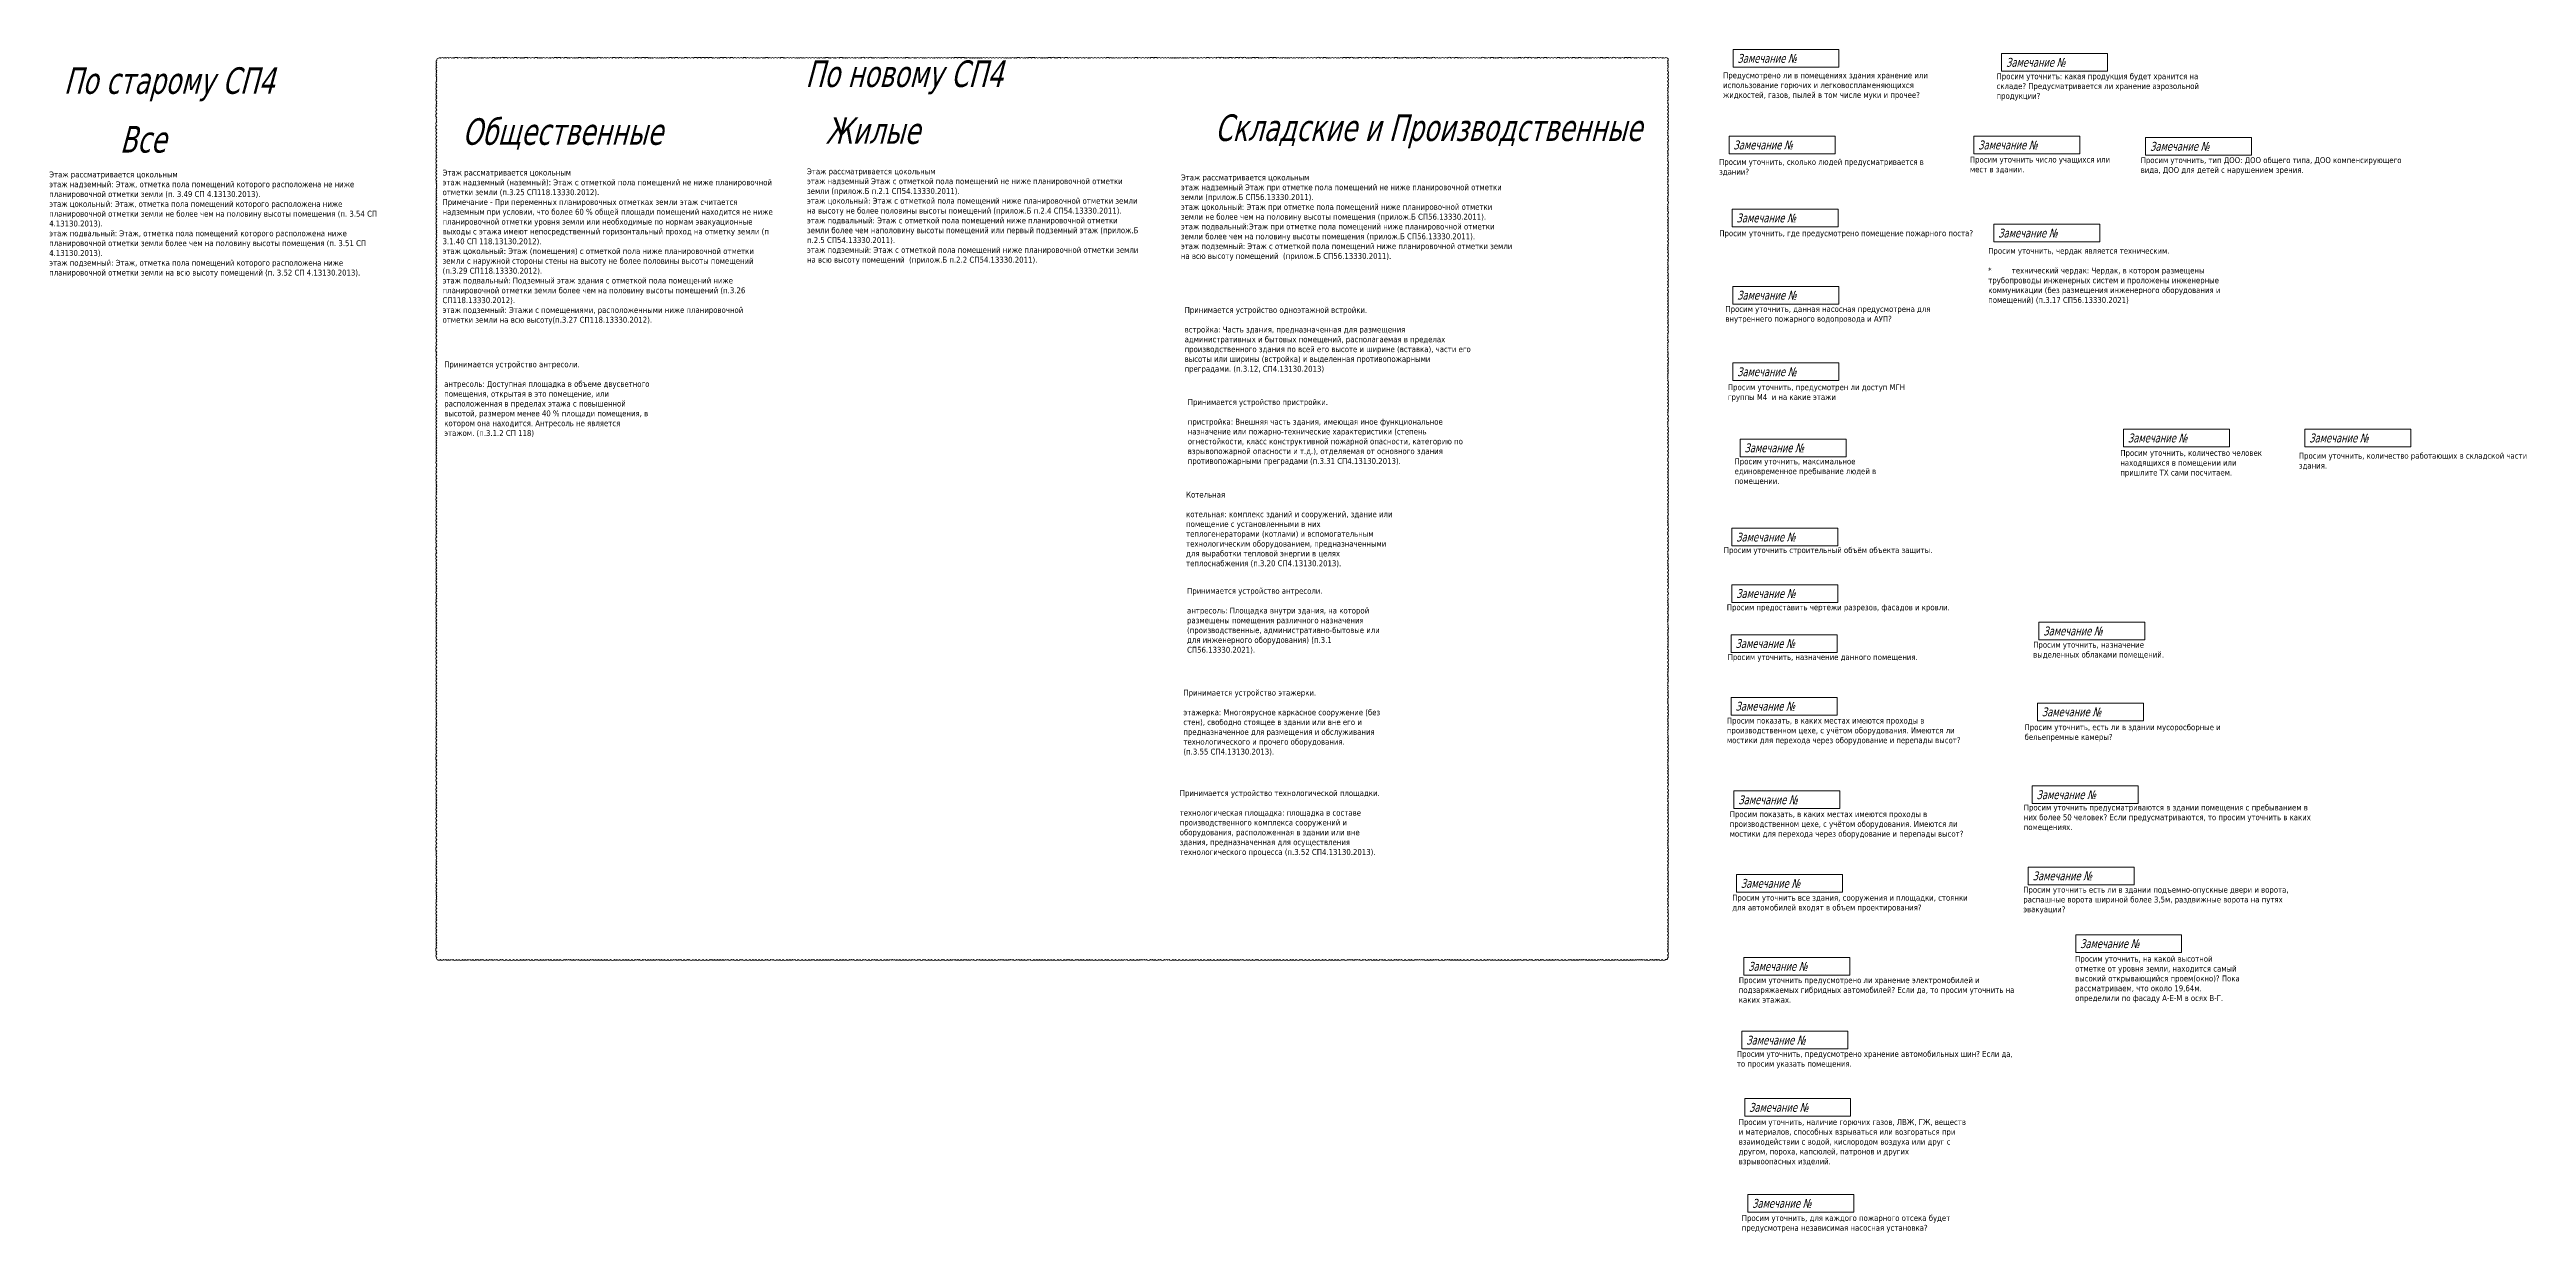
# Model space of a CAD drawing. Header units: millimetres. Extents: x -204396 to 1997851, y -2958255 to 237418.
# Drawn here: x 1378925 to 1631322, y 24858 to 145409 of the extents above; entities that cross this region are included whole.
import ezdxf

# ---------------------------------------------------------------- set-up
doc = ezdxf.new("R2010")
doc.units = ezdxf.units.MM
doc.layers.add('экспертиза', color=1, linetype='Continuous', lineweight=0)
doc.layers.add('экспертиза пояснения', color=6, linetype='Continuous', lineweight=0)
doc.styles.add('ЭКСПЕРТИЗА', font='tahoma.ttf')

msp = doc.modelspace()

# ---------------------------------------------------------------- texts
at = {"layer": 'экспертиза', "color": 2, "lineweight": 0, "style": 'ЭКСПЕРТИЗА', "oblique": 14.99998, "width": 0.8}
for s, p in [('По новому СП4', (1455946, 141599)), ('По старому СП4', (1380371, 140900)), ('Складские и Производственные', (1497675, 136097)), ('Все', (1386087, 134914)), ('Общественные', (1420986, 135707)), ('Жилые', (1457991, 135803))]:
    msp.add_text(s, height=2700, dxfattribs=at).set_placement(p)
at = {"layer": 'экспертиза', "lineweight": 0, "ltscale": 100, "transparency": 33554687, "style": 'ЭКСПЕРТИЗА', "oblique": 14.99998, "width": 0.8}
for p in [(1550919, 144059), (1578295, 143654), (1550515, 135234), (1575459, 135234), (1592969, 135095), (1550832, 127797), (1577496, 126256), (1550893, 119924), (1550893, 112122), (1590712, 105372), (1609189, 105372), (1551643, 104367), (1550795, 95275), (1550795, 89523), (1582089, 85704), (1550727, 84423), (1550727, 78037), (1581940, 77459), (1551016, 68502), (1581405, 69019), (1551272, 59984), (1581005, 60747), (1552019, 51528), (1551826, 44009), (1552108, 37156), (1552419, 27376)]:
    msp.add_text('Замечание №', height=900, dxfattribs=at).set_placement(p)
at = {"layer": 'экспертиза', "lineweight": 0, "style": 'ЭКСПЕРТИЗА', "oblique": 14.99998, "width": 0.8}
msp.add_text('Замечание №', height=900, dxfattribs=at).set_placement((1585837, 53842))
at = {"layer": 'экспертиза', "lineweight": 0, "ltscale": 100, "transparency": 33554687, "attachment_point": 1, "style": 'ЭКСПЕРТИЗА'}
for s, insert, char_height, width in [('\\pt9600;{\\H0.25x;Предусмотрено ли в помещениях здания хранение или использование горючих и легковоспламеняющихся жидкостей, газов, пылей в том числе муки и прочее?}', (1549452, 143081), 2400, 21895.6), ('\\pt9600;{\\H0.25x;Просим уточнить, сколько людей предусматривается в здании?}', (1549048, 134256), 2400, 21895.6), ('Просим уточнить, тип ДОО: ДОО общего типа, ДОО компенсирующего вида, ДОО для детей с нарушением\\~зрения.', (1592011, 134439), 600, 28515.4), ('{\\H0.25x;Просим уточнить строительный объём объекта защиты.}', (1549527, 94697), 2400, 20727.6), ('Просим предоставить чертежи разрезов, фасадов и кровли.', (1549837, 88866), 600, 28515.4), ('\\pt9600;{\\H0.25x;Просим уточнить, назначение данного помещения.}', (1549925, 83794), 2400, 20727.6), ('\\H0.25x;Просим уточнить предусматриваются в здании помещения с пребыванием в них более 50 человек? Если предусматриваются, то просим уточнить в каких помещениях.', (1580097, 68468), 2400, 29933.16), ('Просим уточнить есть ли в здании подъемно-опускные двери и ворота, распашные ворота шириной более 3,5м, раздвижные ворота на путях эвакуации? ', (1580047, 60090), 600, 28515.4), ('Просим уточнить предусмотрено ли хранение электромобилей и подзаряжаемых гибридных автомобилей? Если да, то просим уточнить на каких этажах.', (1551061, 50871), 600, 28515.4), ('Просим уточнить, предусмотрено хранение автомобильных шин? Если да, то просим указать помещения.', (1550868, 43352), 600, 28515.4)]:
    msp.add_mtext(s, dxfattribs=dict(at, insert=insert, char_height=char_height, width=width))
at = {"layer": 'экспертиза', "lineweight": 0, "ltscale": 100, "char_height": 600, "attachment_point": 1, "style": 'ЭКСПЕРТИЗА'}
for s, insert, width in [('Просим уточнить: какая продукция будет хранится на складе? Предусматривается ли хранение аэрозольной продукции?', (1577326, 142984), 21895.48), ('Просим уточнить число учащихся или мест в здании.', (1574609, 134496), 15713.7), ('Просим уточнить, где предусмотрено помещение пожарного поста?', (1549073, 126989), 24579.48), ('Просим уточнить, чердак является техническим.\\P\\P*^Iтехнический чердак: Чердак, в котором размещены трубопроводы инженерных систем и проложены инженерные коммуникации (без размещения инженерного оборудования и помещений) (п.3.17 СП56.13330.2021)', (1576476, 125193), 24579.48), ('Просим уточнить, данная насосная предусмотрена для внутреннего пожарного водопровода и АУП?', (1549696, 119266), 24579.48), ('Просим уточнить, предусмотрен ли доступ МГН группы М4  и на какие этажи', (1549947, 111297), 18434.61), ('Просим уточнить, максимальное единовременное пребывание людей в помещении.', (1550631, 103739), 15713.7), ('Просим уточнить, количество человек находящихся в помещении или пришлите ТХ сами посчитаем.', (1589935, 104599), 15713.7), ('Просим уточнить, количество работающих в складской части здания. ', (1608128, 104311), 24579.48), ('Просим уточнить, назначение выделенных облаками помещений.', (1581059, 85050), 15713.7), ('Просим показать, в каких местах имеются проходы в производственном цехе, с учётом оборудования. Имеются ли мостики для перехода через оборудование и перепады высот?', (1549847, 77323), 24579.48), ('Просим уточнить, есть ли в здании мусоросборные и бельепремные камеры? ', (1580182, 76650), 24579.48), ('Просим показать, в каких местах имеются проходы в производственном цехе, с учётом оборудования. Имеются ли мостики для перехода через оборудование и перепады высот?', (1550136, 67789), 24579.48), ('Просим уточнить все здания, сооружения и площадки, стоянки для автомобилей входят в объем проектирования?', (1550393, 59271), 24579.48), ('Просим уточнить, на какой высотной отметке от уровня земли, находится самый высокий открывающийся проем(окно)? Пока рассматриваем, что около 19,64м. определили по фасаду А-Е-М в осях В-Г.', (1585331, 53046), 16843.54), ('Просим уточнить, наличие горючих газов, ЛВЖ, ГЖ, веществ и материалов, способных взрываться или возгораться при взаимодействии с водой, кислородом воздуха или друг с другом, пороха, капсюлей, патронов и других взрывоопасных изделий.', (1551051, 36410), 23095.16), ('Просим уточнить, для каждого пожарного отсека будет предусмотрена независимая насосная установка?', (1551362, 26630), 23095.16)]:
    msp.add_mtext(s, dxfattribs=dict(at, insert=insert, width=width))
at = {"layer": 'экспертиза пояснения', "lineweight": 0, "char_height": 600, "attachment_point": 1, "style": 'ЭКСПЕРТИЗА'}
for s, insert, width in [('Этаж рассматривается цокольным\\Pэтаж надземный: Этаж, отметка пола помещений которого расположена не ниже планировочной отметки земли (п. 3.49 СП 4.13130.2013).{\\Pэтаж цокольный: }Этаж, отметка пола помещений которого расположена ниже планировочной отметки земли не более чем на половину высоты помещения (п. 3.54 СП 4.13130.2013).{\\Pэтаж подвальный:} Этаж, отметка пола помещений которого расположена ниже планировочной отметки земли более чем на половину высоты помещения (п. 3.51 СП 4.13130.2013).\\Pэтаж подземный: Этаж, отметка пола помещений которого расположена ниже планировочной отметки земли на всю высоту помещений (п. 3.52 СП 4.13130.2013).', (1378891, 132979), 33836.49), ('{Этаж рассматривается цокольным\\Pэтаж надземный (наземный): }Этаж с отметкой пола помещений не ниже планировочной отметки земли (п.3.25 СП118.13330.2012).\\PПримечание - При переменных планировочных отметках земли этаж считается надземным при условии, что более 60 % общей площади помещений находится не ниже планировочной отметки уровня земли или необходимые по нормам эвакуационные выходы с этажа имеют непосредственный горизонтальный проход на отметку земли (п 3.1.40 СП 118.13130.2012).\\Pэтаж цокольный: Этаж (помещения) с отметкой пола ниже планировочной отметки земли с наружной стороны стены на высоту не более половины высоты помещений (п.3.29 СП118.13330.2012).\\Pэтаж подвальный: Подземный этаж здания с отметкой пола помещений ниже планировочной отметки земли более чем на половину высоты помещений (п.3.26 СП118.13330.2012).\\Pэтаж подземный: Этажи с помещениями, расположенными ниже планировочной отметки земли на всю высоту(п.3.27 СП118.13330.2012).', (1418974, 133171), 33836.49), ('{Этаж рассматривается цокольным\\Pэтаж надземный }Этаж с отметкой пола помещений не ниже планировочной отметки земли (прилож.Б п.2.1 СП54.13330.2011).\\Pэтаж цокольный: Этаж с отметкой пола помещений ниже планировочной отметки земли на высоту не более половины высоты помещений (прилож.Б п.2.4 СП54.13330.2011).\\P{\\H0.99999x;этаж подвальный:} Этаж с отметкой пола помещений ниже планировочной отметки земли более чем наполовину высоты помещений или первый подземный этаж (прилож.Б п.2.5 СП54.13330.2011).\\P{\\H0.99999x;этаж подземный:} Этаж с отметкой пола помещений ниже планировочной отметки земли на всю высоту помещений  (прилож.Б п.2.2 СП54.13330.2011).', (1456108, 133292), 33836.49), ('{Этаж рассматривается цокольным\\Pэтаж надземный }Этаж при отметке пола помещений не ниже планировочной отметки земли (прилож.Б СП56.13330.2011).\\Pэтаж цокольный: Этаж при отметке пола помещений ниже планировочной отметки земли не более чем на половину высоты помещения (прилож.Б СП56.13330.2011).\\P{\\H0.99999x;этаж подвальный:}Этаж при отметке пола помещений ниже планировочной отметки земли более чем на половину высоты помещения (прилож.Б СП56.13330.2011).\\P{\\H0.99999x;этаж подземный:} Этаж с отметкой пола помещений ниже планировочной отметки земли на всю высоту помещений  (прилож.Б СП56.13330.2011).', (1494208, 132673), 33836.49), ('Принимается устройство антресоли.\\P\\Pантресоль: Доступная площадка в объеме двусветного помещения, открытая в это помещение, или расположенная в пределах этажа с повышенной высотой, размером менее 40 % площади помещения, в котором она находится. Антресоль не является этажом. (п.3.1.2 СП 118)', (1419144, 113628), 21032.3), ('Котельная\\P\\Pкотельная: комплекс зданий и сооружений, здание или помещение с установленными в них теплогенераторами (котлами) и вспомогательным технологическим оборудованием, предназначенными для выработки тепловой энергии в целях теплоснабжения (п.3.20 СП4.13130.2013).', (1494741, 100354), 21032.3), ('Принимается устройство антресоли.\\P\\Pантресоль: Площадка внутри здания, на которой размещены помещения различного назначения (производственные, административно-бытовые или для инженерного оборудования) (п.3.1 СП56.13330.2021).', (1494835, 90541), 21032.3), ('Принимается устройство этажерки.\\P\\Pэтажерка: Многоярусное каркасное сооружение (без стен), свободно стоящее в здании или вне его и предназначенное для размещения и обслуживания технологического и прочего оборудования.{\\H0.83333x;\\C0;\\P}(п.3.55 СП4.13130.2013).', (1494464, 80167), 21032.3), ('Принимается устройство технологической площадки.\\P\\Pтехнологическая площадка: площадка в составе производственного комплекса сооружений и оборудования, расположенная в здании или вне здания, предназначенная для осуществления технологического процесса (п.3.52 СП4.13130.2013).', (1494087, 69934), 21032.3)]:
    msp.add_mtext(s, dxfattribs=dict(at, insert=insert, width=width))
at = {"layer": 'экспертиза пояснения', "lineweight": 0, "ltscale": 100, "insert": (1494590, 119176), "char_height": 600, "width": 29158.93, "attachment_point": 1, "style": 'ЭКСПЕРТИЗА'}
msp.add_mtext('\\A1;Принимается устройство одноэтажной встройки.\\P\\P{\\A0;встройка: Часть здания, предназначенная для размещения административных и бытовых помещений, располагаемая в пределах производственного здания по всей его высоте и ширине (вставка), части его высоты или ширины (встройка) и выделенная противопожарными преградами. (п.3.12, СП4.13130.2013)}', dxfattribs=at)
at = {"layer": 'экспертиза пояснения', "ltscale": 100, "insert": (1494908, 109782), "char_height": 600, "width": 29158.93, "attachment_point": 1, "style": 'ЭКСПЕРТИЗА'}
msp.add_mtext('Принимается устройство пристройки.\\P\\Pпристройка: Внешняя часть здания, имеющая иное функциональное назначение или пожарно-технические характеристики (степень огнестойкости, класс конструктивной пожарной опасности, категорию по взрывопожарной опасности и т.д.), отделяемая от основного здания противопожарными преградами (п.3.31 СП4.13130.2013).', dxfattribs=at)

# ---------------------------------------------------------------- linework, layer by layer
at = {"layer": 'экспертиза'}
msp.add_lwpolyline([(1543798, 144513, -0.5205671), (1543798, 144220, -0.5205671), (1543798, 144018, -0.5205671), (1543798, 143759, -0.5205671), (1543798, 143495, -0.5205671), (1543798, 143264, -0.5205671), (1543798, 142890, -0.5205671), (1543798, 142552, -0.5205671), (1543798, 142166, -0.5205671), (1543798, 141803, -0.5205671), (1543798, 141470, -0.5205671), (1543798, 141239, -0.5205671), (1543798, 140951, -0.5205671), (1543798, 140716, -0.5205671), (1543798, 140466, -0.5205671), (1543798, 140175, -0.5205671), (1543798, 139943, -0.5205671), (1543798, 139575, -0.5205671), (1543798, 139257, -0.5205671), (1543798, 138864, -0.5205671), (1543798, 138543, -0.5205671), (1543798, 138149, -0.5205671), (1543798, 137813, -0.5205671), (1543798, 137489, -0.5205671), (1543798, 137155, -0.5205671), (1543798, 136914, -0.5205671), (1543798, 136699, -0.5205671), (1543798, 136310, -0.5205671), (1543798, 135964, -0.5205671), (1543798, 135738, -0.5205671), (1543798, 135444, -0.5205671), (1543798, 135054, -0.5205671), (1543798, 134844, -0.5205671), (1543798, 134542, -0.5205671), (1543798, 134298, -0.5205671), (1543798, 134074, -0.5205671), (1543798, 133687, -0.5205671), (1543798, 133351, -0.5205671), (1543798, 133099, -0.5205671), (1543798, 132823, -0.5205671), (1543798, 132427, -0.5205671), (1543798, 132187, -0.5205671), (1543798, 131938, -0.5205671), (1543798, 131695, -0.5205671), (1543798, 131324, -0.5205671), (1543798, 131067, -0.5205671), (1543798, 130784, -0.5205671), (1543798, 130433, -0.5205671), (1543798, 130218, -0.5205671), (1543798, 130009, -0.5205671), (1543798, 129611, -0.5205671), (1543798, 129371, -0.5205671), (1543798, 129168, -0.5205671), (1543798, 128959, -0.5205671), (1543798, 128639, -0.5205671), (1543798, 128406, -0.5205671), (1543798, 128040, -0.5205671), (1543798, 127785, -0.5205671), (1543798, 127474, -0.5205671), (1543798, 127184, -0.5205671), (1543798, 126913, -0.5205671), (1543798, 126523, -0.5205671), (1543798, 126231, -0.5205671), (1543798, 125853, -0.5205671), (1543798, 125507, -0.5205671), (1543798, 125240, -0.5205671), (1543798, 125040, -0.5205671), (1543798, 124732, -0.5205671), (1543798, 124359, -0.5205671), (1543798, 123971, -0.5205671), (1543798, 123694, -0.5205671), (1543798, 123480, -0.5205671), (1543798, 123197, -0.5205671), (1543798, 122942, -0.5205671), (1543798, 122695, -0.5205671), (1543798, 122370, -0.5205671), (1543798, 122095, -0.5205671), (1543798, 121776, -0.5205671), (1543798, 121479, -0.5205671), (1543798, 121108, -0.5205671), (1543798, 120899, -0.5205671), (1543798, 120555, -0.5205671), (1543798, 120353, -0.5205671), (1543798, 120051, -0.5205671), (1543798, 119767, -0.5205671), (1543798, 119476, -0.5205671), (1543798, 119156, -0.5205671), (1543798, 118898, -0.5205671), (1543798, 118550, -0.5205671), (1543798, 118239, -0.5205671), (1543798, 118039, -0.5205671), (1543798, 117782, -0.5205671), (1543798, 117523, -0.5205671), (1543798, 117131, -0.5205671), (1543798, 116829, -0.5205671), (1543798, 116475, -0.5205671), (1543798, 116238, -0.5205671), (1543798, 116016, -0.5205671), (1543798, 115801, -0.5205671), (1543798, 115477, -0.5205671), (1543798, 115243, -0.5205671), (1543798, 115037, -0.5205671), (1543798, 114798, -0.5205671), (1543798, 114566, -0.5205671), (1543798, 114308, -0.5205671), (1543798, 114086, -0.5205671), (1543798, 113758, -0.5205671), (1543798, 113421, -0.5205671), (1543798, 113147, -0.5205671), (1543798, 112901, -0.5205671), (1543798, 112642, -0.5205671), (1543798, 112342, -0.5205671), (1543798, 112126, -0.5205671), (1543798, 111902, -0.5205671), (1543798, 111674, -0.5205671), (1543798, 111341, -0.5205671), (1543798, 110988, -0.5205671), (1543798, 110666, -0.5205671), (1543798, 110335, -0.5205671), (1543798, 110065, -0.5205671), (1543798, 109744, -0.5205671), (1543798, 109404, -0.5205671), (1543798, 109070, -0.5205671), (1543798, 108683, -0.5205671), (1543798, 108419, -0.5205671), (1543798, 108196, -0.5205671), (1543798, 107799, -0.5205671), (1543798, 107443, -0.5205671), (1543798, 107232, -0.5205671), (1543798, 106998, -0.5205671), (1543798, 106657, -0.5205671), (1543798, 106290, -0.5205671), (1543798, 105956, -0.5205671), (1543798, 105614, -0.5205671), (1543798, 105279, -0.5205671), (1543798, 104889, -0.5205671), (1543798, 104500, -0.5205671), (1543798, 104107, -0.5205671), (1543798, 103715, -0.5205671), (1543798, 103497, -0.5205671), (1543798, 103100, -0.5205671), (1543798, 102700, -0.5205671), (1543798, 102357, -0.5205671), (1543798, 102089, -0.5205671), (1543798, 101797, -0.5205671), (1543798, 101468, -0.5205671), (1543798, 101187, -0.5205671), (1543798, 100818, -0.5205671), (1543798, 100463, -0.5205671), (1543798, 100144, -0.5205671), (1543798, 99794, -0.5205671), (1543798, 99472, -0.5205671), (1543798, 99093, -0.5205671), (1543798, 98784, -0.5205671), (1543798, 98515, -0.5205671), (1543798, 98253, -0.5205671), (1543798, 97863, -0.5205671), (1543798, 97653, -0.5205671), (1543798, 97402, -0.5205671), (1543798, 97195, -0.5205671), (1543798, 96941, -0.5205671), (1543798, 96542, -0.5205671), (1543798, 96207, -0.5205671), (1543798, 95993, -0.5205671), (1543798, 95596, -0.5205671), (1543798, 95318, -0.5205671), (1543798, 94952, -0.5205671), (1543798, 94621, -0.5205671), (1543798, 94222, -0.5205671), (1543798, 93976, -0.5205671), (1543798, 93726, -0.5205671), (1543798, 93335, -0.5205671), (1543798, 93103, -0.5205671), (1543798, 92834, -0.5205671), (1543798, 92507, -0.5205671), (1543798, 92117, -0.5205671), (1543798, 91769, -0.5205671), (1543798, 91395, -0.5205671), (1543798, 91124, -0.5205671), (1543798, 90797, -0.5205671), (1543798, 90410, -0.5205671), (1543798, 90176, -0.5205671), (1543798, 89792, -0.5205671), (1543798, 89547, -0.5205671), (1543798, 89274, -0.5205671), (1543798, 89061, -0.5205671), (1543798, 88794, -0.5205671), (1543798, 88450, -0.5205671), (1543798, 88144, -0.5205671), (1543798, 87938, -0.5205671), (1543798, 87590, -0.5205671), (1543798, 87280, -0.5205671), (1543798, 87076, -0.5205671), (1543798, 86829, -0.5205671), (1543798, 86566, -0.5205671), (1543798, 86247, -0.5205671), (1543798, 85944, -0.5205671), (1543798, 85718, -0.5205671), (1543798, 85374, -0.5205671), (1543798, 85096, -0.5205671), (1543798, 84830, -0.5205671), (1543798, 84536, -0.5205671), (1543798, 84318, -0.5205671), (1543798, 83962, -0.5205671), (1543798, 83641, -0.5205671), (1543798, 83364, -0.5205671), (1543798, 82968, -0.5205671), (1543798, 82609, -0.5205671), (1543798, 82256, -0.5205671), (1543798, 81953, -0.5205671), (1543798, 81737, -0.5205671), (1543798, 81534, -0.5205671), (1543798, 81224, -0.5205671), (1543798, 80882, -0.5205671), (1543798, 80637, -0.5205671), (1543798, 80382, -0.5205671), (1543798, 80172, -0.5205671), (1543798, 79893, -0.5205671), (1543798, 79596, -0.5205671), (1543798, 79220, -0.5205671), (1543798, 78989, -0.5205671), (1543798, 78789, -0.5205671), (1543798, 78413, -0.5205671), (1543798, 78163, -0.5205671), (1543798, 77805, -0.5205671), (1543798, 77467, -0.5205671), (1543798, 77172, -0.5205671), (1543798, 76950, -0.5205671), (1543798, 76666, -0.5205671), (1543798, 76331, -0.5205671), (1543798, 76051, -0.5205671), (1543798, 75815, -0.5205671), (1543798, 75587, -0.5205671), (1543798, 75308, -0.5205671), (1543798, 74990, -0.5205671), (1543798, 74692, -0.5205671), (1543798, 74330, -0.5205671), (1543798, 73954, -0.5205671), (1543798, 73612, -0.5205671), (1543798, 73363, -0.5205671), (1543798, 73030, -0.5205671), (1543798, 72740, -0.5205671), (1543798, 72499, -0.5205671), (1543798, 72222, -0.5205671), (1543798, 71888, -0.5205671), (1543798, 71631, -0.5205671), (1543798, 71280, -0.5205671), (1543798, 70935, -0.5205671), (1543798, 70678, -0.5205671), (1543798, 70315, -0.5205671), (1543798, 70079, -0.5205671), (1543798, 69697, -0.5205671), (1543798, 69355, -0.5205671), (1543798, 69045, -0.5205671), (1543798, 68816, -0.5205671), (1543798, 68424, -0.5205671), (1543798, 68153, -0.5205671), (1543798, 67893, -0.5205671), (1543798, 67585, -0.5205671), (1543798, 67241, -0.5205671), (1543798, 66909, -0.5205671), (1543798, 66630, -0.5205671), (1543798, 66232, -0.5205671), (1543798, 65842, -0.5205671), (1543798, 65465, -0.5205671), (1543798, 65090, -0.5205671), (1543798, 64813, -0.5205671), (1543798, 64532, -0.5205671), (1543798, 64318, -0.5205671), (1543798, 64070, -0.5205671), (1543798, 63705, -0.5205671), (1543798, 63388, -0.5205671), (1543798, 63020, -0.5205671), (1543798, 62678, -0.5205671), (1543798, 62303, -0.5205671), (1543798, 61995, -0.5205671), (1543798, 61763, -0.5205671), (1543798, 61445, -0.5205671), (1543798, 61119, -0.5205671), (1543798, 60826, -0.5205671), (1543798, 60495, -0.5205671), (1543798, 60136, -0.5205671), (1543798, 59873, -0.5205671), (1543798, 59606, -0.5205671), (1543798, 59233, -0.5205671), (1543798, 58846, -0.5205671), (1543798, 58639, -0.5205671), (1543798, 58355, -0.5205671), (1543798, 58004, -0.5205671), (1543798, 57765, -0.5205671), (1543798, 57482, -0.5205671), (1543798, 57098, -0.5205671), (1543798, 56702, -0.5205671), (1543798, 56437, -0.5205671), (1543798, 56112, -0.5205671), (1543798, 55802, -0.5205671), (1543798, 55544, -0.5205671), (1543798, 55157, -0.5205671), (1543798, 54825, -0.5205671), (1543798, 54573, -0.5205671), (1543798, 54288, -0.5205671), (1543798, 53978, -0.5205671), (1543798, 53712, -0.5205671), (1543798, 53511, -0.5205671), (1543798, 53114, -0.5205671), (1543798, 52817, -0.5205671), (1543589, 52673, -0.5205671), (1543250, 52673, -0.5205671), (1542924, 52673, -0.5205671), (1542724, 52673, -0.5205671), (1542523, 52673, -0.5205671), (1542265, 52673, -0.5205671), (1542055, 52673, -0.5205671), (1541672, 52673, -0.5205671), (1541404, 52673, -0.5205671), (1541185, 52673, -0.5205671), (1540972, 52673, -0.5205671), (1540762, 52673, -0.5205671), (1540541, 52673, -0.5205671), (1540290, 52673, -0.5205671), (1540026, 52673, -0.5205671), (1539700, 52673, -0.5205671), (1539387, 52673, -0.5205671), (1539062, 52673, -0.5205671), (1538684, 52673, -0.5205671), (1538453, 52673, -0.5205671), (1538157, 52673, -0.5205671), (1537816, 52673, -0.5205671), (1537536, 52673, -0.5205671), (1537186, 52673, -0.5205671), (1536963, 52673, -0.5205671), (1536724, 52673, -0.5205671), (1536381, 52673, -0.5205671), (1536071, 52673, -0.5205671), (1535815, 52673, -0.5205671), (1535496, 52673, -0.5205671), (1535284, 52673, -0.5205671), (1535060, 52673, -0.5205671), (1534839, 52673, -0.5205671), (1534546, 52673, -0.5205671), (1534247, 52673, -0.5205671), (1533940, 52673, -0.5205671), (1533727, 52673, -0.5205671), (1533350, 52673, -0.5205671), (1533023, 52673, -0.5205671), (1532633, 52673, -0.5205671), (1532389, 52673, -0.5205671), (1532085, 52673, -0.5205671), (1531776, 52673, -0.5205671), (1531485, 52673, -0.5205671), (1531103, 52673, -0.5205671), (1530896, 52673, -0.5205671), (1530566, 52673, -0.5205671), (1530359, 52673, -0.5205671), (1529968, 52673, -0.5205671), (1529739, 52673, -0.5205671), (1529398, 52673, -0.5205671), (1529149, 52673, -0.5205671), (1528802, 52673, -0.5205671), (1528586, 52673, -0.5205671), (1528284, 52673, -0.5205671), (1527951, 52673, -0.5205671), (1527554, 52673, -0.5205671), (1527206, 52673, -0.5205671), (1526891, 52673, -0.5205671), (1526569, 52673, -0.5205671), (1526215, 52673, -0.5205671), (1525944, 52673, -0.5205671), (1525682, 52673, -0.5205671), (1525456, 52673, -0.5205671), (1525133, 52673, -0.5205671), (1524761, 52673, -0.5205671), (1524370, 52673, -0.5205671), (1523996, 52673, -0.5205671), (1523791, 52673, -0.5205671), (1523419, 52673, -0.5205671), (1523050, 52673, -0.5205671), (1522687, 52673, -0.5205671), (1522396, 52673, -0.5205671), (1522123, 52673, -0.5205671), (1521860, 52673, -0.5205671), (1521585, 52673, -0.5205671), (1521376, 52673, -0.5205671), (1521137, 52673, -0.5205671), (1520807, 52673, -0.5205671), (1520409, 52673, -0.5205671), (1520190, 52673, -0.5205671), (1519948, 52673, -0.5205671), (1519651, 52673, -0.5205671), (1519331, 52673, -0.5205671), (1519001, 52673, -0.5205671), (1518758, 52673, -0.5205671), (1518519, 52673, -0.5205671), (1518283, 52673, -0.5205671), (1518077, 52673, -0.5205671), (1517705, 52673, -0.5205671), (1517427, 52673, -0.5205671), (1517068, 52673, -0.5205671), (1516688, 52673, -0.5205671), (1516448, 52673, -0.5205671), (1516193, 52673, -0.5205671), (1515961, 52673, -0.5205671), (1515645, 52673, -0.5205671), (1515382, 52673, -0.5205671), (1514988, 52673, -0.5205671), (1514720, 52673, -0.5205671), (1514492, 52673, -0.5205671), (1514150, 52673, -0.5205671), (1513866, 52673, -0.5205671), (1513551, 52673, -0.5205671), (1513336, 52673, -0.5205671), (1512980, 52673, -0.5205671), (1512747, 52673, -0.5205671), (1512410, 52673, -0.5205671), (1512181, 52673, -0.5205671), (1511960, 52673, -0.5205671), (1511665, 52673, -0.5205671), (1511419, 52673, -0.5205671), (1511212, 52673, -0.5205671), (1510823, 52673, -0.5205671), (1510601, 52673, -0.5205671), (1510226, 52673, -0.5205671), (1509933, 52673, -0.5205671), (1509616, 52673, -0.5205671), (1509349, 52673, -0.5205671), (1508961, 52673, -0.5205671), (1508650, 52673, -0.5205671), (1508270, 52673, -0.5205671), (1507999, 52673, -0.5205671), (1507641, 52673, -0.5205671), (1507276, 52673, -0.5205671), (1506890, 52673, -0.5205671), (1506537, 52673, -0.5205671), (1506332, 52673, -0.5205671), (1505969, 52673, -0.5205671), (1505638, 52673, -0.5205671), (1505379, 52673, -0.5205671), (1504991, 52673, -0.5205671), (1504656, 52673, -0.5205671), (1504282, 52673, -0.5205671), (1504012, 52673, -0.5205671), (1503719, 52673, -0.5205671), (1503388, 52673, -0.5205671), (1503123, 52673, -0.5205671), (1502790, 52673, -0.5205671), (1502409, 52673, -0.5205671), (1502034, 52673, -0.5205671), (1501829, 52673, -0.5205671), (1501511, 52673, -0.5205671), (1501181, 52673, -0.5205671), (1500915, 52673, -0.5205671), (1500537, 52673, -0.5205671), (1500294, 52673, -0.5205671), (1500015, 52673, -0.5205671), (1499718, 52673, -0.5205671), (1499409, 52673, -0.5205671), (1499194, 52673, -0.5205671), (1498845, 52673, -0.5205671), (1498566, 52673, -0.5205671), (1498241, 52673, -0.5205671), (1497956, 52673, -0.5205671), (1497563, 52673, -0.5205671), (1497219, 52673, -0.5205671), (1496965, 52673, -0.5205671), (1496590, 52673, -0.5205671), (1496251, 52673, -0.5205671), (1495922, 52673, -0.5205671), (1495697, 52673, -0.5205671), (1495403, 52673, -0.5205671), (1495141, 52673, -0.5205671), (1494751, 52673, -0.5205671), (1494422, 52673, -0.5205671), (1494034, 52673, -0.5205671), (1493660, 52673, -0.5205671), (1493405, 52673, -0.5205671), (1493013, 52673, -0.5205671), (1492776, 52673, -0.5205671), (1492532, 52673, -0.5205671), (1492148, 52673, -0.5205671), (1491921, 52673, -0.5205671), (1491577, 52673, -0.5205671), (1491317, 52673, -0.5205671), (1491098, 52673, -0.5205671), (1490701, 52673, -0.5205671), (1490457, 52673, -0.5205671), (1490230, 52673, -0.5205671), (1490023, 52673, -0.5205671), (1489748, 52673, -0.5205671), (1489380, 52673, -0.5205671), (1489066, 52673, -0.5205671), (1488686, 52673, -0.5205671), (1488445, 52673, -0.5205671), (1488175, 52673, -0.5205671), (1487909, 52673, -0.5205671), (1487551, 52673, -0.5205671), (1487181, 52673, -0.5205671), (1486788, 52673, -0.5205671), (1486526, 52673, -0.5205671), (1486138, 52673, -0.5205671), (1485865, 52673, -0.5205671), (1485503, 52673, -0.5205671), (1485151, 52673, -0.5205671), (1484891, 52673, -0.5205671), (1484639, 52673, -0.5205671), (1484289, 52673, -0.5205671), (1484023, 52673, -0.5205671), (1483709, 52673, -0.5205671), (1483495, 52673, -0.5205671), (1483127, 52673, -0.5205671), (1482831, 52673, -0.5205671), (1482628, 52673, -0.5205671), (1482327, 52673, -0.5205671), (1481951, 52673, -0.5205671), (1481675, 52673, -0.5205671), (1481282, 52673, -0.5205671), (1480968, 52673, -0.5205671), (1480698, 52673, -0.5205671), (1480355, 52673, -0.5205671), (1480060, 52673, -0.5205671), (1479809, 52673, -0.5205671), (1479541, 52673, -0.5205671), (1479235, 52673, -0.5205671), (1478843, 52673, -0.5205671), (1478600, 52673, -0.5205671), (1478268, 52673, -0.5205671), (1477958, 52673, -0.5205671), (1477703, 52673, -0.5205671), (1477464, 52673, -0.5205671), (1477121, 52673, -0.5205671), (1476894, 52673, -0.5205671), (1476673, 52673, -0.5205671), (1476387, 52673, -0.5205671), (1476106, 52673, -0.5205671), (1475858, 52673, -0.5205671), (1475637, 52673, -0.5205671), (1475264, 52673, -0.5205671), (1474938, 52673, -0.5205671), (1474630, 52673, -0.5205671), (1474290, 52673, -0.5205671), (1474008, 52673, -0.5205671), (1473696, 52673, -0.5205671), (1473459, 52673, -0.5205671), (1473078, 52673, -0.5205671), (1472854, 52673, -0.5205671), (1472579, 52673, -0.5205671), (1472328, 52673, -0.5205671), (1472109, 52673, -0.5205671), (1471826, 52673, -0.5205671), (1471511, 52673, -0.5205671), (1471224, 52673, -0.5205671), (1470987, 52673, -0.5205671), (1470733, 52673, -0.5205671), (1470418, 52673, -0.5205671), (1470040, 52673, -0.5205671), (1469837, 52673, -0.5205671), (1469511, 52673, -0.5205671), (1469180, 52673, -0.5205671), (1468789, 52673, -0.5205671), (1468498, 52673, -0.5205671), (1468149, 52673, -0.5205671), (1467942, 52673, -0.5205671), (1467616, 52673, -0.5205671), (1467403, 52673, -0.5205671), (1467048, 52673, -0.5205671), (1466820, 52673, -0.5205671), (1466545, 52673, -0.5205671), (1466192, 52673, -0.5205671), (1465897, 52673, -0.5205671), (1465554, 52673, -0.5205671), (1465282, 52673, -0.5205671), (1465012, 52673, -0.5205671), (1464775, 52673, -0.5205671), (1464567, 52673, -0.5205671), (1464271, 52673, -0.5205671), (1463996, 52673, -0.5205671), (1463620, 52673, -0.5205671), (1463266, 52673, -0.5205671), (1462976, 52673, -0.5205671), (1462738, 52673, -0.5205671), (1462406, 52673, -0.5205671), (1462071, 52673, -0.5205671), (1461823, 52673, -0.5205671), (1461506, 52673, -0.5205671), (1461224, 52673, -0.5205671), (1460863, 52673, -0.5205671), (1460643, 52673, -0.5205671), (1460442, 52673, -0.5205671), (1460073, 52673, -0.5205671), (1459787, 52673, -0.5205671), (1459481, 52673, -0.5205671), (1459157, 52673, -0.5205671), (1458789, 52673, -0.5205671), (1458556, 52673, -0.5205671), (1458282, 52673, -0.5205671), (1458024, 52673, -0.5205671), (1457772, 52673, -0.5205671), (1457438, 52673, -0.5205671), (1457151, 52673, -0.5205671), (1456809, 52673, -0.5205671), (1456597, 52673, -0.5205671), (1456313, 52673, -0.5205671), (1455955, 52673, -0.5205671), (1455608, 52673, -0.5205671), (1455213, 52673, -0.5205671), (1454860, 52673, -0.5205671), (1454624, 52673, -0.5205671), (1454373, 52673, -0.5205671), (1454059, 52673, -0.5205671), (1453672, 52673, -0.5205671), (1453347, 52673, -0.5205671), (1453053, 52673, -0.5205671), (1452674, 52673, -0.5205671), (1452436, 52673, -0.5205671), (1452092, 52673, -0.5205671), (1451866, 52673, -0.5205671), (1451550, 52673, -0.5205671), (1451231, 52673, -0.5205671), (1450884, 52673, -0.5205671), (1450601, 52673, -0.5205671), (1450271, 52673, -0.5205671), (1449901, 52673, -0.5205671), (1449518, 52673, -0.5205671), (1449297, 52673, -0.5205671), (1448949, 52673, -0.5205671), (1448631, 52673, -0.5205671), (1448406, 52673, -0.5205671), (1448054, 52673, -0.5205671), (1447821, 52673, -0.5205671), (1447533, 52673, -0.5205671), (1447264, 52673, -0.5205671), (1446983, 52673, -0.5205671), (1446691, 52673, -0.5205671), (1446404, 52673, -0.5205671), (1446203, 52673, -0.5205671), (1445879, 52673, -0.5205671), (1445524, 52673, -0.5205671), (1445127, 52673, -0.5205671), (1444776, 52673, -0.5205671), (1444499, 52673, -0.5205671), (1444119, 52673, -0.5205671), (1443917, 52673, -0.5205671), (1443594, 52673, -0.5205671), (1443253, 52673, -0.5205671), (1443038, 52673, -0.5205671), (1442747, 52673, -0.5205671), (1442520, 52673, -0.5205671), (1442260, 52673, -0.5205671), (1441943, 52673, -0.5205671), (1441589, 52673, -0.5205671), (1441279, 52673, -0.5205671), (1441026, 52673, -0.5205671), (1440777, 52673, -0.5205671), (1440463, 52673, -0.5205671), (1440184, 52673, -0.5205671), (1439927, 52673, -0.5205671), (1439609, 52673, -0.5205671), (1439389, 52673, -0.5205671), (1439031, 52673, -0.5205671), (1438828, 52673, -0.5205671), (1438597, 52673, -0.5205671), (1438263, 52673, -0.5205671), (1437926, 52673, -0.5205671), (1437653, 52673, -0.5205671), (1437368, 52673, -0.5205671), (1437019, 52673, -0.5205671), (1436754, 52673, -0.5205671), (1436500, 52673, -0.5205671), (1436101, 52673, -0.5205671), (1435751, 52673, -0.5205671), (1435486, 52673, -0.5205671), (1435157, 52673, -0.5205671), (1434862, 52673, -0.5205671), (1434580, 52673, -0.5205671), (1434298, 52673, -0.5205671), (1434062, 52673, -0.5205671), (1433745, 52673, -0.5205671), (1433428, 52673, -0.5205671), (1433147, 52673, -0.5205671), (1432827, 52673, -0.5205671), (1432601, 52673, -0.5205671), (1432310, 52673, -0.5205671), (1432023, 52673, -0.5205671), (1431801, 52673, -0.5205671), (1431555, 52673, -0.5205671), (1431350, 52673, -0.5205671), (1430963, 52673, -0.5205671), (1430655, 52673, -0.5205671), (1430362, 52673, -0.5205671), (1430012, 52673, -0.5205671), (1429724, 52673, -0.5205671), (1429504, 52673, -0.5205671), (1429241, 52673, -0.5205671), (1428967, 52673, -0.5205671), (1428627, 52673, -0.5205671), (1428408, 52673, -0.5205671), (1428081, 52673, -0.5205671), (1427762, 52673, -0.5205671), (1427516, 52673, -0.5205671), (1427215, 52673, -0.5205671), (1426926, 52673, -0.5205671), (1426549, 52673, -0.5205671), (1426215, 52673, -0.5205671), (1425826, 52673, -0.5205671), (1425462, 52673, -0.5205671), (1425095, 52673, -0.5205671), (1424865, 52673, -0.5205671), (1424521, 52673, -0.5205671), (1424280, 52673, -0.5205671), (1423985, 52673, -0.5205671), (1423768, 52673, -0.5205671), (1423449, 52673, -0.5205671), (1423083, 52673, -0.5205671), (1422874, 52673, -0.5205671), (1422583, 52673, -0.5205671), (1422379, 52673, -0.5205671), (1422055, 52673, -0.5205671), (1421770, 52673, -0.5205671), (1421543, 52673, -0.5205671), (1421281, 52673, -0.5205671), (1421016, 52673, -0.5205671), (1420639, 52673, -0.5205671), (1420382, 52673, -0.5205671), (1420060, 52673, -0.5205671), (1419832, 52673, -0.5205671), (1419570, 52673, -0.5205671), (1419312, 52673, -0.5205671), (1419079, 52673, -0.5205671), (1418748, 52673, -0.5205671), (1418442, 52673, -0.5205671), (1418381, 52882, -0.5205671), (1418381, 53219, -0.5205671), (1418381, 53484, -0.5205671), (1418381, 53882, -0.5205671), (1418381, 54127, -0.5205671), (1418381, 54373, -0.5205671), (1418381, 54644, -0.5205671), (1418381, 54898, -0.5205671), (1418381, 55126, -0.5205671), (1418381, 55459, -0.5205671), (1418381, 55687, -0.5205671), (1418381, 56047, -0.5205671), (1418381, 56328, -0.5205671), (1418381, 56696, -0.5205671), (1418381, 56939, -0.5205671), (1418381, 57184, -0.5205671), (1418381, 57546, -0.5205671), (1418381, 57869, -0.5205671), (1418381, 58236, -0.5205671), (1418381, 58590, -0.5205671), (1418381, 58842, -0.5205671), (1418381, 59052, -0.5205671), (1418381, 59260, -0.5205671), (1418381, 59487, -0.5205671), (1418381, 59829, -0.5205671), (1418381, 60161, -0.5205671), (1418381, 60465, -0.5205671), (1418381, 60677, -0.5205671), (1418381, 60878, -0.5205671), (1418381, 61113, -0.5205671), (1418381, 61503, -0.5205671), (1418381, 61778, -0.5205671), (1418381, 62074, -0.5205671), (1418381, 62407, -0.5205671), (1418381, 62661, -0.5205671), (1418381, 62951, -0.5205671), (1418381, 63169, -0.5205671), (1418381, 63464, -0.5205671), (1418381, 63743, -0.5205671), (1418381, 64141, -0.5205671), (1418381, 64507, -0.5205671), (1418381, 64890, -0.5205671), (1418381, 65285, -0.5205671), (1418381, 65486, -0.5205671), (1418381, 65737, -0.5205671), (1418381, 66126, -0.5205671), (1418381, 66470, -0.5205671), (1418381, 66858, -0.5205671), (1418381, 67236, -0.5205671), (1418381, 67440, -0.5205671), (1418381, 67781, -0.5205671), (1418381, 68148, -0.5205671), (1418381, 68394, -0.5205671), (1418381, 68642, -0.5205671), (1418381, 68924, -0.5205671), (1418381, 69202, -0.5205671), (1418381, 69453, -0.5205671), (1418381, 69832, -0.5205671), (1418381, 70182, -0.5205671), (1418381, 70577, -0.5205671), (1418381, 70788, -0.5205671), (1418381, 71135, -0.5205671), (1418381, 71520, -0.5205671), (1418381, 71763, -0.5205671), (1418381, 72078, -0.5205671), (1418381, 72449, -0.5205671), (1418381, 72710, -0.5205671), (1418381, 72998, -0.5205671), (1418381, 73398, -0.5205671), (1418381, 73735, -0.5205671), (1418381, 73974, -0.5205671), (1418381, 74280, -0.5205671), (1418381, 74646, -0.5205671), (1418381, 75020, -0.5205671), (1418381, 75364, -0.5205671), (1418381, 75633, -0.5205671), (1418381, 75865, -0.5205671), (1418381, 76177, -0.5205671), (1418381, 76511, -0.5205671), (1418381, 76799, -0.5205671), (1418381, 77040, -0.5205671), (1418381, 77425, -0.5205671), (1418381, 77715, -0.5205671), (1418381, 77950, -0.5205671), (1418381, 78274, -0.5205671), (1418381, 78557, -0.5205671), (1418381, 78778, -0.5205671), (1418381, 79149, -0.5205671), (1418381, 79469, -0.5205671), (1418381, 79769, -0.5205671), (1418381, 80079, -0.5205671), (1418381, 80314, -0.5205671), (1418381, 80575, -0.5205671), (1418381, 80875, -0.5205671), (1418381, 81246, -0.5205671), (1418381, 81535, -0.5205671), (1418381, 81880, -0.5205671), (1418381, 82121, -0.5205671), (1418381, 82493, -0.5205671), (1418381, 82874, -0.5205671), (1418381, 83147, -0.5205671), (1418381, 83527, -0.5205671), (1418381, 83902, -0.5205671), (1418381, 84246, -0.5205671), (1418381, 84629, -0.5205671), (1418381, 84927, -0.5205671), (1418381, 85284, -0.5205671), (1418381, 85650, -0.5205671), (1418381, 85914, -0.5205671), (1418381, 86181, -0.5205671), (1418381, 86444, -0.5205671), (1418381, 86694, -0.5205671), (1418381, 86983, -0.5205671), (1418381, 87289, -0.5205671), (1418381, 87631, -0.5205671), (1418381, 87857, -0.5205671), (1418381, 88191, -0.5205671), (1418381, 88414, -0.5205671), (1418381, 88760, -0.5205671), (1418381, 89158, -0.5205671), (1418381, 89475, -0.5205671), (1418381, 89713, -0.5205671), (1418381, 89918, -0.5205671), (1418381, 90233, -0.5205671), (1418381, 90488, -0.5205671), (1418381, 90720, -0.5205671), (1418381, 91107, -0.5205671), (1418381, 91452, -0.5205671), (1418381, 91691, -0.5205671), (1418381, 91928, -0.5205671), (1418381, 92283, -0.5205671), (1418381, 92597, -0.5205671), (1418381, 92847, -0.5205671), (1418381, 93083, -0.5205671), (1418381, 93383, -0.5205671), (1418381, 93717, -0.5205671), (1418381, 94116, -0.5205671), (1418381, 94366, -0.5205671), (1418381, 94764, -0.5205671), (1418381, 95015, -0.5205671), (1418381, 95331, -0.5205671), (1418381, 95730, -0.5205671), (1418381, 96089, -0.5205671), (1418381, 96324, -0.5205671), (1418381, 96612, -0.5205671), (1418381, 96925, -0.5205671), (1418381, 97232, -0.5205671), (1418381, 97596, -0.5205671), (1418381, 97848, -0.5205671), (1418381, 98235, -0.5205671), (1418381, 98590, -0.5205671), (1418381, 98899, -0.5205671), (1418381, 99143, -0.5205671), (1418381, 99385, -0.5205671), (1418381, 99724, -0.5205671), (1418381, 100097, -0.5205671), (1418381, 100325, -0.5205671), (1418381, 100611, -0.5205671), (1418381, 100865, -0.5205671), (1418381, 101065, -0.5205671), (1418381, 101346, -0.5205671), (1418381, 101703, -0.5205671), (1418381, 101964, -0.5205671), (1418381, 102354, -0.5205671), (1418381, 102628, -0.5205671), (1418381, 102953, -0.5205671), (1418381, 103155, -0.5205671), (1418381, 103510, -0.5205671), (1418381, 103743, -0.5205671), (1418381, 103974, -0.5205671), (1418381, 104284, -0.5205671), (1418381, 104526, -0.5205671), (1418381, 104816, -0.5205671), (1418381, 105066, -0.5205671), (1418381, 105301, -0.5205671), (1418381, 105560, -0.5205671), (1418381, 105799, -0.5205671), (1418381, 106059, -0.5205671), (1418381, 106333, -0.5205671), (1418381, 106562, -0.5205671), (1418381, 106950, -0.5205671), (1418381, 107246, -0.5205671), (1418381, 107577, -0.5205671), (1418381, 107886, -0.5205671), (1418381, 108221, -0.5205671), (1418381, 108486, -0.5205671), (1418381, 108783, -0.5205671), (1418381, 109086, -0.5205671), (1418381, 109435, -0.5205671), (1418381, 109645, -0.5205671), (1418381, 110020, -0.5205671), (1418381, 110319, -0.5205671), (1418381, 110703, -0.5205671), (1418381, 111012, -0.5205671), (1418381, 111231, -0.5205671), (1418381, 111498, -0.5205671), (1418381, 111717, -0.5205671), (1418381, 111991, -0.5205671), (1418381, 112246, -0.5205671), (1418381, 112585, -0.5205671), (1418381, 112917, -0.5205671), (1418381, 113265, -0.5205671), (1418381, 113485, -0.5205671), (1418381, 113695, -0.5205671), (1418381, 113915, -0.5205671), (1418381, 114289, -0.5205671), (1418381, 114571, -0.5205671), (1418381, 114967, -0.5205671), (1418381, 115337, -0.5205671), (1418381, 115645, -0.5205671), (1418381, 115858, -0.5205671), (1418381, 116217, -0.5205671), (1418381, 116598, -0.5205671), (1418381, 116879, -0.5205671), (1418381, 117215, -0.5205671), (1418381, 117477, -0.5205671), (1418381, 117726, -0.5205671), (1418381, 118095, -0.5205671), (1418381, 118442, -0.5205671), (1418381, 118797, -0.5205671), (1418381, 119112, -0.5205671), (1418381, 119473, -0.5205671), (1418381, 119803, -0.5205671), (1418381, 120147, -0.5205671), (1418381, 120443, -0.5205671), (1418381, 120748, -0.5205671), (1418381, 120988, -0.5205671), (1418381, 121349, -0.5205671), (1418381, 121641, -0.5205671), (1418381, 121956, -0.5205671), (1418381, 122166, -0.5205671), (1418381, 122444, -0.5205671), (1418381, 122817, -0.5205671), (1418381, 123036, -0.5205671), (1418381, 123369, -0.5205671), (1418381, 123755, -0.5205671), (1418381, 124022, -0.5205671), (1418381, 124352, -0.5205671), (1418381, 124627, -0.5205671), (1418381, 125002, -0.5205671), (1418381, 125345, -0.5205671), (1418381, 125666, -0.5205671), (1418381, 126043, -0.5205671), (1418381, 126289, -0.5205671), (1418381, 126494, -0.5205671), (1418381, 126769, -0.5205671), (1418381, 126983, -0.5205671), (1418381, 127269, -0.5205671), (1418381, 127550, -0.5205671), (1418381, 127873, -0.5205671), (1418381, 128109, -0.5205671), (1418381, 128446, -0.5205671), (1418381, 128800, -0.5205671), (1418381, 129101, -0.5205671), (1418381, 129387, -0.5205671), (1418381, 129678, -0.5205671), (1418381, 130070, -0.5205671), (1418381, 130335, -0.5205671), (1418381, 130554, -0.5205671), (1418381, 130795, -0.5205671), (1418381, 131024, -0.5205671), (1418381, 131310, -0.5205671), (1418381, 131514, -0.5205671), (1418381, 131732, -0.5205671), (1418381, 131998, -0.5205671), (1418381, 132359, -0.5205671), (1418381, 132700, -0.5205671), (1418381, 133053, -0.5205671), (1418381, 133380, -0.5205671), (1418381, 133664, -0.5205671), (1418381, 134030, -0.5205671), (1418381, 134413, -0.5205671), (1418381, 134664, -0.5205671), (1418381, 134935, -0.5205671), (1418381, 135237, -0.5205671), (1418381, 135576, -0.5205671), (1418381, 135936, -0.5205671), (1418381, 136157, -0.5205671), (1418381, 136547, -0.5205671), (1418381, 136903, -0.5205671), (1418381, 137261, -0.5205671), (1418381, 137659, -0.5205671), (1418381, 138051, -0.5205671), (1418381, 138263, -0.5205671), (1418381, 138491, -0.5205671), (1418381, 138890, -0.5205671), (1418381, 139276, -0.5205671), (1418381, 139631, -0.5205671), (1418381, 139913, -0.5205671), (1418381, 140126, -0.5205671), (1418381, 140456, -0.5205671), (1418381, 140691, -0.5205671), (1418381, 140990, -0.5205671), (1418381, 141221, -0.5205671), (1418381, 141573, -0.5205671), (1418381, 141835, -0.5205671), (1418381, 142189, -0.5205671), (1418381, 142391, -0.5205671), (1418381, 142602, -0.5205671), (1418381, 142855, -0.5205671), (1418381, 143081, -0.5205671), (1418381, 143287, -0.5205671), (1418381, 143581, -0.5205671), (1418381, 143840, -0.5205671), (1418381, 144059, -0.5205671), (1418381, 144297, -0.5205671), (1418565, 144513, -0.5205671), (1418808, 144513, -0.5205671), (1419090, 144513, -0.5205671), (1419357, 144513, -0.5205671), (1419627, 144513, -0.5205671), (1419930, 144513, -0.5205671), (1420166, 144513, -0.5205671), (1420542, 144513, -0.5205671), (1420868, 144513, -0.5205671), (1421167, 144513, -0.5205671), (1421396, 144513, -0.5205671), (1421624, 144513, -0.5205671), (1421981, 144513, -0.5205671), (1422188, 144513, -0.5205671), (1422392, 144513, -0.5205671), (1422673, 144513, -0.5205671), (1422900, 144513, -0.5205671), (1423127, 144513, -0.5205671), (1423429, 144513, -0.5205671), (1423632, 144513, -0.5205671), (1423981, 144513, -0.5205671), (1424351, 144513, -0.5205671), (1424558, 144513, -0.5205671), (1424834, 144513, -0.5205671), (1425229, 144513, -0.5205671), (1425611, 144513, -0.5205671), (1425933, 144513, -0.5205671), (1426207, 144513, -0.5205671), (1426582, 144513, -0.5205671), (1426887, 144513, -0.5205671), (1427087, 144513, -0.5205671), (1427292, 144513, -0.5205671), (1427659, 144513, -0.5205671), (1427980, 144513, -0.5205671), (1428315, 144513, -0.5205671), (1428682, 144513, -0.5205671), (1428924, 144513, -0.5205671), (1429137, 144513, -0.5205671), (1429441, 144513, -0.5205671), (1429782, 144513, -0.5205671), (1430012, 144513, -0.5205671), (1430285, 144513, -0.5205671), (1430665, 144513, -0.5205671), (1431034, 144513, -0.5205671), (1431342, 144513, -0.5205671), (1431715, 144513, -0.5205671), (1431943, 144513, -0.5205671), (1432251, 144513, -0.5205671), (1432498, 144513, -0.5205671), (1432755, 144513, -0.5205671), (1433123, 144513, -0.5205671), (1433382, 144513, -0.5205671), (1433657, 144513, -0.5205671), (1434014, 144513, -0.5205671), (1434244, 144513, -0.5205671), (1434464, 144513, -0.5205671), (1434688, 144513, -0.5205671), (1435085, 144513, -0.5205671), (1435388, 144513, -0.5205671), (1435660, 144513, -0.5205671), (1435966, 144513, -0.5205671), (1436240, 144513, -0.5205671), (1436622, 144513, -0.5205671), (1436885, 144513, -0.5205671), (1437268, 144513, -0.5205671), (1437556, 144513, -0.5205671), (1437774, 144513, -0.5205671), (1438055, 144513, -0.5205671), (1438329, 144513, -0.5205671), (1438561, 144513, -0.5205671), (1438940, 144513, -0.5205671), (1439228, 144513, -0.5205671), (1439603, 144513, -0.5205671), (1439971, 144513, -0.5205671), (1440205, 144513, -0.5205671), (1440414, 144513, -0.5205671), (1440742, 144513, -0.5205671), (1440977, 144513, -0.5205671), (1441235, 144513, -0.5205671), (1441472, 144513, -0.5205671), (1441681, 144513, -0.5205671), (1442000, 144513, -0.5205671), (1442360, 144513, -0.5205671), (1442621, 144513, -0.5205671), (1443009, 144513, -0.5205671), (1443305, 144513, -0.5205671), (1443562, 144513, -0.5205671), (1443944, 144513, -0.5205671), (1444255, 144513, -0.5205671), (1444561, 144513, -0.5205671), (1444951, 144513, -0.5205671), (1445341, 144513, -0.5205671), (1445710, 144513, -0.5205671), (1446086, 144513, -0.5205671), (1446467, 144513, -0.5205671), (1446678, 144513, -0.5205671), (1446983, 144513, -0.5205671), (1447204, 144513, -0.5205671), (1447559, 144513, -0.5205671), (1447935, 144513, -0.5205671), (1448252, 144513, -0.5205671), (1448611, 144513, -0.5205671), (1448923, 144513, -0.5205671), (1449238, 144513, -0.5205671), (1449555, 144513, -0.5205671), (1449924, 144513, -0.5205671), (1450203, 144513, -0.5205671), (1450544, 144513, -0.5205671), (1450830, 144513, -0.5205671), (1451063, 144513, -0.5205671), (1451290, 144513, -0.5205671), (1451606, 144513, -0.5205671), (1451819, 144513, -0.5205671), (1452186, 144513, -0.5205671), (1452456, 144513, -0.5205671), (1452736, 144513, -0.5205671), (1453067, 144513, -0.5205671), (1453379, 144513, -0.5205671), (1453734, 144513, -0.5205671), (1453946, 144513, -0.5205671), (1454299, 144513, -0.5205671), (1454573, 144513, -0.5205671), (1454907, 144513, -0.5205671), (1455131, 144513, -0.5205671), (1455355, 144513, -0.5205671), (1455634, 144513, -0.5205671), (1455882, 144513, -0.5205671), (1456233, 144513, -0.5205671), (1456505, 144513, -0.5205671), (1456854, 144513, -0.5205671), (1457161, 144513, -0.5205671), (1457387, 144513, -0.5205671), (1457689, 144513, -0.5205671), (1457937, 144513, -0.5205671), (1458323, 144513, -0.5205671), (1458550, 144513, -0.5205671), (1458839, 144513, -0.5205671), (1459062, 144513, -0.5205671), (1459392, 144513, -0.5205671), (1459757, 144513, -0.5205671), (1459993, 144513, -0.5205671), (1460252, 144513, -0.5205671), (1460551, 144513, -0.5205671), (1460857, 144513, -0.5205671), (1461094, 144513, -0.5205671), (1461403, 144513, -0.5205671), (1461628, 144513, -0.5205671), (1462020, 144513, -0.5205671), (1462343, 144513, -0.5205671), (1462735, 144513, -0.5205671), (1462955, 144513, -0.5205671), (1463224, 144513, -0.5205671), (1463548, 144513, -0.5205671), (1463774, 144513, -0.5205671), (1463990, 144513, -0.5205671), (1464368, 144513, -0.5205671), (1464681, 144513, -0.5205671), (1464987, 144513, -0.5205671), (1465248, 144513, -0.5205671), (1465540, 144513, -0.5205671), (1465847, 144513, -0.5205671), (1466106, 144513, -0.5205671), (1466471, 144513, -0.5205671), (1466679, 144513, -0.5205671), (1467020, 144513, -0.5205671), (1467235, 144513, -0.5205671), (1467547, 144513, -0.5205671), (1467881, 144513, -0.5205671), (1468090, 144513, -0.5205671), (1468320, 144513, -0.5205671), (1468656, 144513, -0.5205671), (1468943, 144513, -0.5205671), (1469151, 144513, -0.5205671), (1469420, 144513, -0.5205671), (1469689, 144513, -0.5205671), (1469955, 144513, -0.5205671), (1470300, 144513, -0.5205671), (1470509, 144513, -0.5205671), (1470788, 144513, -0.5205671), (1471067, 144513, -0.5205671), (1471437, 144513, -0.5205671), (1471811, 144513, -0.5205671), (1472193, 144513, -0.5205671), (1472411, 144513, -0.5205671), (1472691, 144513, -0.5205671), (1472931, 144513, -0.5205671), (1473183, 144513, -0.5205671), (1473441, 144513, -0.5205671), (1473701, 144513, -0.5205671), (1473938, 144513, -0.5205671), (1474271, 144513, -0.5205671), (1474622, 144513, -0.5205671), (1474933, 144513, -0.5205671), (1475226, 144513, -0.5205671), (1475576, 144513, -0.5205671), (1475884, 144513, -0.5205671), (1476213, 144513, -0.5205671), (1476439, 144513, -0.5205671), (1476676, 144513, -0.5205671), (1476929, 144513, -0.5205671), (1477204, 144513, -0.5205671), (1477450, 144513, -0.5205671), (1477825, 144513, -0.5205671), (1478144, 144513, -0.5205671), (1478362, 144513, -0.5205671), (1478629, 144513, -0.5205671), (1478995, 144513, -0.5205671), (1479361, 144513, -0.5205671), (1479641, 144513, -0.5205671), (1479930, 144513, -0.5205671), (1480150, 144513, -0.5205671), (1480378, 144513, -0.5205671), (1480633, 144513, -0.5205671), (1480990, 144513, -0.5205671), (1481390, 144513, -0.5205671), (1481618, 144513, -0.5205671), (1481980, 144513, -0.5205671), (1482330, 144513, -0.5205671), (1482715, 144513, -0.5205671), (1482998, 144513, -0.5205671), (1483267, 144513, -0.5205671), (1483574, 144513, -0.5205671), (1483780, 144513, -0.5205671), (1484129, 144513, -0.5205671), (1484398, 144513, -0.5205671), (1484748, 144513, -0.5205671), (1484963, 144513, -0.5205671), (1485282, 144513, -0.5205671), (1485621, 144513, -0.5205671), (1485928, 144513, -0.5205671), (1486261, 144513, -0.5205671), (1486572, 144513, -0.5205671), (1486937, 144513, -0.5205671), (1487222, 144513, -0.5205671), (1487481, 144513, -0.5205671), (1487759, 144513, -0.5205671), (1488019, 144513, -0.5205671), (1488339, 144513, -0.5205671), (1488584, 144513, -0.5205671), (1488867, 144513, -0.5205671), (1489131, 144513, -0.5205671), (1489457, 144513, -0.5205671), (1489823, 144513, -0.5205671), (1490160, 144513, -0.5205671), (1490503, 144513, -0.5205671), (1490797, 144513, -0.5205671), (1491062, 144513, -0.5205671), (1491438, 144513, -0.5205671), (1491826, 144513, -0.5205671), (1492174, 144513, -0.5205671), (1492467, 144513, -0.5205671), (1492737, 144513, -0.5205671), (1493064, 144513, -0.5205671), (1493273, 144513, -0.5205671), (1493526, 144513, -0.5205671), (1493742, 144513, -0.5205671), (1493986, 144513, -0.5205671), (1494273, 144513, -0.5205671), (1494516, 144513, -0.5205671), (1494753, 144513, -0.5205671), (1494982, 144513, -0.5205671), (1495321, 144513, -0.5205671), (1495531, 144513, -0.5205671), (1495865, 144513, -0.5205671), (1496104, 144513, -0.5205671), (1496421, 144513, -0.5205671), (1496751, 144513, -0.5205671), (1497140, 144513, -0.5205671), (1497453, 144513, -0.5205671), (1497798, 144513, -0.5205671), (1498197, 144513, -0.5205671), (1498593, 144513, -0.5205671), (1498797, 144513, -0.5205671), (1499050, 144513, -0.5205671), (1499418, 144513, -0.5205671), (1499721, 144513, -0.5205671), (1500104, 144513, -0.5205671), (1500496, 144513, -0.5205671), (1500896, 144513, -0.5205671), (1501143, 144513, -0.5205671), (1501401, 144513, -0.5205671), (1501782, 144513, -0.5205671), (1502164, 144513, -0.5205671), (1502414, 144513, -0.5205671), (1502615, 144513, -0.5205671), (1502905, 144513, -0.5205671), (1503186, 144513, -0.5205671), (1503571, 144513, -0.5205671), (1503955, 144513, -0.5205671), (1504269, 144513, -0.5205671), (1504519, 144513, -0.5205671), (1504787, 144513, -0.5205671), (1505024, 144513, -0.5205671), (1505282, 144513, -0.5205671), (1505586, 144513, -0.5205671), (1505846, 144513, -0.5205671), (1506186, 144513, -0.5205671), (1506452, 144513, -0.5205671), (1506711, 144513, -0.5205671), (1506994, 144513, -0.5205671), (1507327, 144513, -0.5205671), (1507648, 144513, -0.5205671), (1507994, 144513, -0.5205671), (1508389, 144513, -0.5205671), (1508677, 144513, -0.5205671), (1509036, 144513, -0.5205671), (1509240, 144513, -0.5205671), (1509478, 144513, -0.5205671), (1509779, 144513, -0.5205671), (1510097, 144513, -0.5205671), (1510355, 144513, -0.5205671), (1510683, 144513, -0.5205671), (1511039, 144513, -0.5205671), (1511393, 144513, -0.5205671), (1511784, 144513, -0.5205671), (1512040, 144513, -0.5205671), (1512278, 144513, -0.5205671), (1512634, 144513, -0.5205671), (1512958, 144513, -0.5205671), (1513357, 144513, -0.5205671), (1513672, 144513, -0.5205671), (1514072, 144513, -0.5205671), (1514453, 144513, -0.5205671), (1514675, 144513, -0.5205671), (1515055, 144513, -0.5205671), (1515315, 144513, -0.5205671), (1515598, 144513, -0.5205671), (1515931, 144513, -0.5205671), (1516320, 144513, -0.5205671), (1516534, 144513, -0.5205671), (1516787, 144513, -0.5205671), (1517184, 144513, -0.5205671), (1517443, 144513, -0.5205671), (1517722, 144513, -0.5205671), (1517963, 144513, -0.5205671), (1518234, 144513, -0.5205671), (1518617, 144513, -0.5205671), (1518909, 144513, -0.5205671), (1519298, 144513, -0.5205671), (1519550, 144513, -0.5205671), (1519756, 144513, -0.5205671), (1520151, 144513, -0.5205671), (1520474, 144513, -0.5205671), (1520689, 144513, -0.5205671), (1521034, 144513, -0.5205671), (1521360, 144513, -0.5205671), (1521751, 144513, -0.5205671), (1522077, 144513, -0.5205671), (1522448, 144513, -0.5205671), (1522714, 144513, -0.5205671), (1522966, 144513, -0.5205671), (1523268, 144513, -0.5205671), (1523616, 144513, -0.5205671), (1523883, 144513, -0.5205671), (1524200, 144513, -0.5205671), (1524514, 144513, -0.5205671), (1524773, 144513, -0.5205671), (1525166, 144513, -0.5205671), (1525417, 144513, -0.5205671), (1525716, 144513, -0.5205671), (1526106, 144513, -0.5205671), (1526307, 144513, -0.5205671), (1526553, 144513, -0.5205671), (1526927, 144513, -0.5205671), (1527139, 144513, -0.5205671), (1527448, 144513, -0.5205671), (1527712, 144513, -0.5205671), (1528039, 144513, -0.5205671), (1528276, 144513, -0.5205671), (1528529, 144513, -0.5205671), (1528894, 144513, -0.5205671), (1529160, 144513, -0.5205671), (1529551, 144513, -0.5205671), (1529950, 144513, -0.5205671), (1530262, 144513, -0.5205671), (1530473, 144513, -0.5205671), (1530842, 144513, -0.5205671), (1531155, 144513, -0.5205671), (1531537, 144513, -0.5205671), (1531846, 144513, -0.5205671), (1532154, 144513, -0.5205671), (1532493, 144513, -0.5205671), (1532855, 144513, -0.5205671), (1533105, 144513, -0.5205671), (1533374, 144513, -0.5205671), (1533772, 144513, -0.5205671), (1534037, 144513, -0.5205671), (1534405, 144513, -0.5205671), (1534661, 144513, -0.5205671), (1535024, 144513, -0.5205671), (1535361, 144513, -0.5205671), (1535575, 144513, -0.5205671), (1535805, 144513, -0.5205671), (1536025, 144513, -0.5205671), (1536330, 144513, -0.5205671), (1536594, 144513, -0.5205671), (1536887, 144513, -0.5205671), (1537242, 144513, -0.5205671), (1537475, 144513, -0.5205671), (1537843, 144513, -0.5205671), (1538125, 144513, -0.5205671), (1538525, 144513, -0.5205671), (1538831, 144513, -0.5205671), (1539037, 144513, -0.5205671), (1539365, 144513, -0.5205671), (1539729, 144513, -0.5205671), (1540102, 144513, -0.5205671), (1540425, 144513, -0.5205671), (1540678, 144513, -0.5205671), (1540967, 144513, -0.5205671), (1541264, 144513, -0.5205671), (1541521, 144513, -0.5205671), (1541862, 144513, -0.5205671), (1542209, 144513, -0.5205671), (1542595, 144513, -0.5205671), (1542896, 144513, -0.5205671), (1543249, 144513, -0.5205671), (1543477, 144513, -0.5205671)], format="xyb", close=True, dxfattribs=at)
at = {"layer": 'экспертиза', "lineweight": 0, "transparency": 33554687}
for points in [[(1550469, 145409), (1561269, 145409), (1561269, 143609), (1550469, 143609), (1550469, 145409)], [(1577845, 145004), (1588645, 145004), (1588645, 143204), (1577845, 143204), (1577845, 145004)], [(1550065, 136584), (1560865, 136584), (1560865, 134784), (1550065, 134784), (1550065, 136584)], [(1575009, 136584), (1585809, 136584), (1585809, 134784), (1575009, 134784), (1575009, 136584)], [(1592519, 136445), (1603319, 136445), (1603319, 134645), (1592519, 134645), (1592519, 136445)], [(1550382, 129147), (1561182, 129147), (1561182, 127347), (1550382, 127347), (1550382, 129147)], [(1577046, 127606), (1587846, 127606), (1587846, 125806), (1577046, 125806), (1577046, 127606)], [(1550443, 121274), (1561243, 121274), (1561243, 119474), (1550443, 119474), (1550443, 121274)], [(1550443, 113472), (1561243, 113472), (1561243, 111672), (1550443, 111672), (1550443, 113472)], [(1590262, 106722), (1601062, 106722), (1601062, 104922), (1590262, 104922), (1590262, 106722)], [(1608739, 106722), (1619539, 106722), (1619539, 104922), (1608739, 104922), (1608739, 106722)], [(1551193, 105717), (1561993, 105717), (1561993, 103917), (1551193, 103917), (1551193, 105717)], [(1550345, 96625), (1561145, 96625), (1561145, 94825), (1550345, 94825), (1550345, 96625)], [(1550345, 90873), (1561145, 90873), (1561145, 89073), (1550345, 89073), (1550345, 90873)], [(1581639, 87054), (1592439, 87054), (1592439, 85254), (1581639, 85254), (1581639, 87054)], [(1550277, 85773), (1561077, 85773), (1561077, 83973), (1550277, 83973), (1550277, 85773)], [(1550277, 79387), (1561077, 79387), (1561077, 77587), (1550277, 77587), (1550277, 79387)], [(1581490, 78809), (1592290, 78809), (1592290, 77009), (1581490, 77009), (1581490, 78809)], [(1550566, 69852), (1561366, 69852), (1561366, 68052), (1550566, 68052), (1550566, 69852)], [(1580955, 70369), (1591755, 70369), (1591755, 68569), (1580955, 68569), (1580955, 70369)], [(1550822, 61334), (1561622, 61334), (1561622, 59534), (1550822, 59534), (1550822, 61334)], [(1580555, 62097), (1591355, 62097), (1591355, 60297), (1580555, 60297), (1580555, 62097)], [(1551569, 52878), (1562369, 52878), (1562369, 51078), (1551569, 51078), (1551569, 52878)], [(1551376, 45359), (1562176, 45359), (1562176, 43559), (1551376, 43559), (1551376, 45359)], [(1551658, 38506), (1562458, 38506), (1562458, 36706), (1551658, 36706), (1551658, 38506)], [(1551969, 28726), (1562769, 28726), (1562769, 26926), (1551969, 26926), (1551969, 28726)]]:
    msp.add_lwpolyline(points, dxfattribs=at)
at = {"layer": 'экспертиза'}
msp.add_lwpolyline([(1585387, 55192), (1596187, 55192), (1596187, 53392), (1585387, 53392), (1585387, 55192)], dxfattribs=at)

msp.set_redraw_order([(e.dxf.handle, doc.entitydb.next_handle()) for e in msp.query("TEXT MTEXT ATTDEF DIMENSION ARC_DIMENSION")])  # texts and dimensions are drawn at this point

doc.saveas('drawing.dxf')
